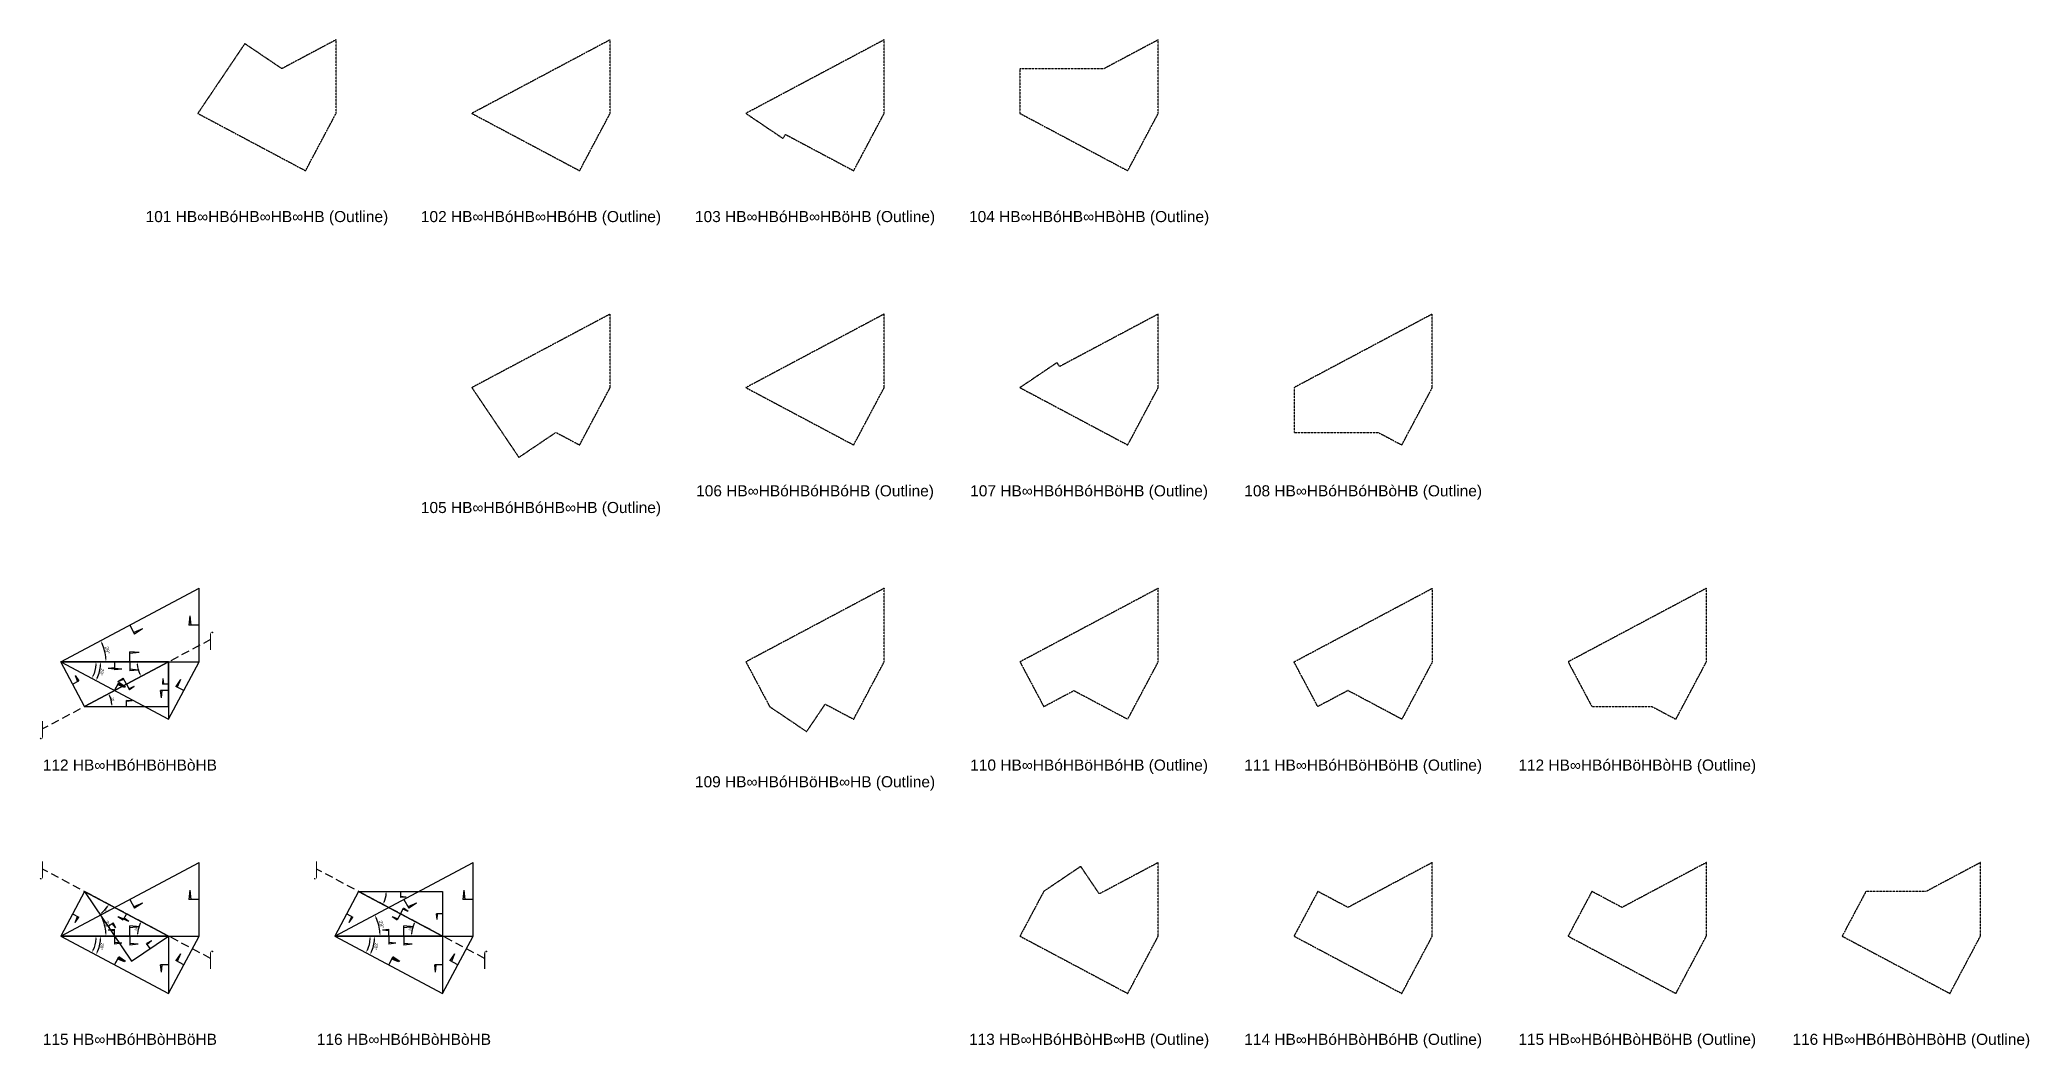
# Model space of a CAD drawing. Header units: millimetres. Extents: x -201764 to 671342, y -3335564 to 24518.
# Drawn here: x 307014 to 522823, y -1155073 to -1045761 of the extents above; entities that cross this region are included whole.
import ezdxf
from ezdxf.enums import TextEntityAlignment as Align

# ---------------------------------------------------------------- set-up
doc = ezdxf.new("R2010")
doc.units = ezdxf.units.MM
doc.header["$PDMODE"] = 35
doc.linetypes.add('DASHED', pattern=[19.05, 12.7, -6.35])
for name, color, linetype in [('BASE', 170, 'Continuous'), ('HYPOTENUSE', 20, 'Continuous'), ('PERPENDICULAR', 90, 'Continuous')]:
    doc.layers.add(name, color=color, linetype=linetype)
doc.styles.add('Arial', font='arial_0.ttf')
doc.dimstyles.new('ISO-25', dxfattribs={"dimtxt": 250, "dimasz": 100, "dimexe": 1.25, "dimexo": 0.625, "dimgap": 100, "dimtad": 1, "dimdec": 0, "dimtxsty": 'Arial', "dimcen": 2.5, "dimadec": 0, "dimazin": 0, "dimtfac": 1, "dimtdec": 0, "dimtmove": 0, "dimatfit": 3, "dimfxl": 1, "dimarcsym": 0})

msp = doc.modelspace()

# ---------------------------------------------------------------- texts
at = {"linetype": 'DASHED', "ltscale": 100, "style": 'Arial'}
for s, p in [('101 HB∞HBóHB∞HB∞HB (Outline)', (331652, -1064922)), ('102 HB∞HBóHB∞HBóHB (Outline)', (361382, -1064922)), ('103 HB∞HBóHB∞HBöHB (Outline)', (391112, -1064922)), ('104 HB∞HBóHB∞HBòHB (Outline)', (420842, -1064922)), ('106 HB∞HBóHBóHBóHB (Outline)', (391112, -1094652)), ('107 HB∞HBóHBóHBöHB (Outline)', (420842, -1094652)), ('108 HB∞HBóHBóHBòHB (Outline)', (450572, -1094652)), ('105 HB∞HBóHBóHB∞HB (Outline)', (361382, -1096461)), ('⌠', (325540, -1110773)), ('⌡', (307307, -1120468)), ('112 HB∞HBóHBöHBòHB', (316787, -1124382)), ('110 HB∞HBóHBöHBóHB (Outline)', (420842, -1124382)), ('111 HB∞HBóHBöHBöHB (Outline)', (450572, -1124382)), ('112 HB∞HBóHBöHBòHB (Outline)', (480302, -1124382)), ('109 HB∞HBóHBöHB∞HB (Outline)', (391112, -1126191)), ('⌡', (307307, -1135655)), ('⌡', (337037, -1135655)), ('⌠', (325540, -1145350)), ('⌠', (355270, -1145350)), ('115 HB∞HBóHBòHBöHB', (316787, -1154112)), ('116 HB∞HBóHBòHBòHB', (346517, -1154112)), ('113 HB∞HBóHBòHB∞HB (Outline)', (420842, -1154112)), ('114 HB∞HBóHBòHBóHB (Outline)', (450572, -1154112)), ('115 HB∞HBóHBòHBöHB (Outline)', (480302, -1154112)), ('116 HB∞HBóHBòHBòHB (Outline)', (510032, -1154112))]:
    msp.add_text(s, height=1200, dxfattribs=at).set_placement(p, align=Align.MIDDLE_CENTER)

# ---------------------------------------------------------------- blocks, each defined once
blk = doc.blocks.new('*D49')
at = {"color": 0, "lineweight": -2, "ltscale": 100, "transparency": 16777216}
blk.add_arc((0, 0), 4906, 4.08845, 23.91155, dxfattribs=at)
at = {"color": 0, "ltscale": 100, "transparency": 16777216}
for points in [[(4432, 1963), (4537, 2014), (4332, 2303)], [(4952, 352), (4835, 348), (4906, 0)]]:
    blk.add_solid(points, dxfattribs=at)
at = {"layer": 'Defpoints', "color": 0, "ltscale": 100, "transparency": 16777216}
for p in [(15000, 7976), (0, 0), (0, 0), (4841, 796), (15000, 0)]:
    blk.add_point(p, dxfattribs=at)
at = {"color": 0, "ltscale": 100, "transparency": 16777216, "insert": (5055, 1260), "char_height": 400, "attachment_point": 5, "rotation": 284, "style": 'Arial'}
blk.add_mtext('28°', dxfattribs=at)
blk = doc.blocks.new('SanjoyNathGeometrifyingTrigonometryFundamentalLockedSet')
at = {"color": 114, "linetype": 'DASHED', "ltscale": 100, "true_color": 0x139b48}
for p, q in [((14000, 4987.8), (13900, 3987.8)), ((14000, 4987.8), (14100, 3987.8)), ((15000, 3987.8), (13900, 3987.8))]:
    blk.add_line(p, q, dxfattribs=at)
at = {"color": 242, "linetype": 'DASHED', "ltscale": 100, "true_color": 0xcd2027}
for p, q in [((7500, 3987.8), (8016.4, 3016.6)), ((8852.4, 3574.3), (7922.5, 3193.2)), ((8852.4, 3574.3), (8016.4, 3016.6))]:
    blk.add_line(p, q, dxfattribs=at)
at = {"color": 159, "linetype": 'DASHED', "ltscale": 100, "true_color": 0x22346e}
for p, q in [((7500, 0), (7500, 1100)), ((8500, 1000), (7500, 1100)), ((8500, 1000), (7500, 900))]:
    blk.add_line(p, q, dxfattribs=at)
at = {"layer": 'BASE'}
blk.add_line((0, 0), (15000, 0), dxfattribs=at)
at = {"layer": 'HYPOTENUSE'}
blk.add_line((0, 0), (15000, 7975.6), dxfattribs=at)
at = {"layer": 'PERPENDICULAR'}
blk.add_line((15000, 0), (15000, 7975.6), dxfattribs=at)
at = {"color": 4, "ltscale": 100}
dim = blk.add_angular_dim_2l(base=(4841, 795.6), line1=((0, 0), (15000, 0)), line2=((0, 0), (15000, 7975.6)), dimstyle='ISO-25', override={"dimtxt": 400, "dimasz": 350, "dimgap": 100}, dxfattribs=at)
dim.commit()
dim.dimension.update_dxf_attribs({"geometry": '*D49', "text_midpoint": (5055.4, 1260.5)})

# ---------------------------------------------------------------- linework, layer by layer
at = {"linetype": 'DASHED', "ltscale": 70}
for p, q in [((325540, -1110773), (307307, -1120468)), ((325540, -1145350), (307307, -1135655)), ((355270, -1145350), (337037, -1135655))]:
    msp.add_line(p, q, dxfattribs=at)
at = {"linetype": 'DASHED'}
for points in [[(339152, -1045761), (333269, -1048889), (329250, -1046179), (324152, -1053737), (335846, -1059954), (339152, -1053737)], [(353882, -1053737), (365576, -1059954), (368882, -1053737), (368882, -1045761)], [(387631, -1056447), (387916, -1056025), (395306, -1059954), (398612, -1053737), (398612, -1045761), (383612, -1053737)], [(428342, -1045761), (422459, -1048889), (413342, -1048889), (413342, -1053737), (425036, -1059954), (428342, -1053737)], [(362999, -1088314), (365576, -1089684), (368882, -1083466), (368882, -1075491), (353882, -1083466), (358980, -1091024)], [(383612, -1083466), (395306, -1089684), (398612, -1083466), (398612, -1075491)], [(413342, -1083466), (425036, -1089684), (428342, -1083466), (428342, -1075491), (417646, -1081178), (417361, -1080756)], [(443072, -1088314), (452189, -1088314), (454766, -1089684), (458072, -1083466), (458072, -1075491), (443072, -1083466)], [(390208, -1120754), (392219, -1117773), (395306, -1119414), (398612, -1113196), (398612, -1105221), (383612, -1113196), (386190, -1118044)], [(415920, -1118044), (419189, -1116305), (425036, -1119414), (428342, -1113196), (428342, -1105221), (413342, -1113196)], [(443072, -1113196), (458072, -1105221), (458072, -1113196), (454766, -1119414), (448919, -1116305), (445650, -1118044)], [(481919, -1118044), (484496, -1119414), (487802, -1113196), (487802, -1105221), (472802, -1113196), (475380, -1118044)], [(421949, -1138350), (419938, -1135368), (415920, -1138079), (413342, -1142926), (425036, -1149144), (428342, -1142926), (428342, -1134951)], [(445650, -1138079), (443072, -1142926), (454766, -1149144), (458072, -1142926), (458072, -1134951), (448919, -1139818)], [(475380, -1138079), (472802, -1142926), (484496, -1149144), (487802, -1142926), (487802, -1134951), (478649, -1139818)], [(511649, -1138079), (505110, -1138079), (502532, -1142926), (514226, -1149144), (517532, -1142926), (517532, -1134951)]]:
    msp.add_lwpolyline(points, close=True, dxfattribs=at)

# ---------------------------------------------------------------- block references
for p in [(309287, -1113196), (309287, -1142926), (339017, -1142926)]:
    msp.add_blockref('SanjoyNathGeometrifyingTrigonometryFundamentalLockedSet', p, dxfattribs=at)
at = {"linetype": 'DASHED', "ltscale": 100}
for p, xscale, yscale, zscale, rotation in [((309287, -1113196), 0.882947592858927, 0.882947592858927, 0.882947592858927, 331.9999999999999), ((320981, -1113196), -0.6883428104611109, 0.6883428104611109, 0.6883428104611109, 27.99999999999998), ((309287, -1113196), -0.779596451735375, 0.7795964517353748, 0.779596451735375, 180), ((309287, -1142926), 0.882947592858927, 0.882947592858927, 0.882947592858927, 331.9999999999999), ((311865, -1138079), 0.607770627558386, 0.607770627558386, 0.607770627558386, 304), ((339017, -1142926), 0.882947592858927, 0.882947592858927, 0.882947592858927, 331.9999999999999), ((320981, -1142926), 0.6883428104611109, 0.6883428104611109, 0.6883428104611109, 152), ((350711, -1142926), 0.6883428104611109, 0.6883428104611109, 0.6883428104611109, 152), ((341595, -1138079), -0.6077706275583858, 0.6077706275583861, 0.607770627558386, 180), ((309287, -1142926), -0.779596451735375, 0.7795964517353748, 0.779596451735375, 180), ((339017, -1142926), -0.779596451735375, 0.7795964517353748, 0.779596451735375, 180)]:
    msp.add_blockref('SanjoyNathGeometrifyingTrigonometryFundamentalLockedSet', p, dxfattribs=dict(at, xscale=xscale, yscale=yscale, zscale=zscale, rotation=rotation))
at = {"linetype": 'DASHED', "ltscale": 100, "xscale": 0.607770627558386, "yscale": 0.607770627558386, "zscale": 0.607770627558386}
msp.add_blockref('SanjoyNathGeometrifyingTrigonometryFundamentalLockedSet', (311865, -1118044), dxfattribs=at)

msp.set_redraw_order([(e.dxf.handle, doc.entitydb.next_handle()) for e in msp.query("TEXT MTEXT ATTDEF DIMENSION ARC_DIMENSION")])  # texts and dimensions are drawn at this point

doc.saveas('drawing.dxf')
